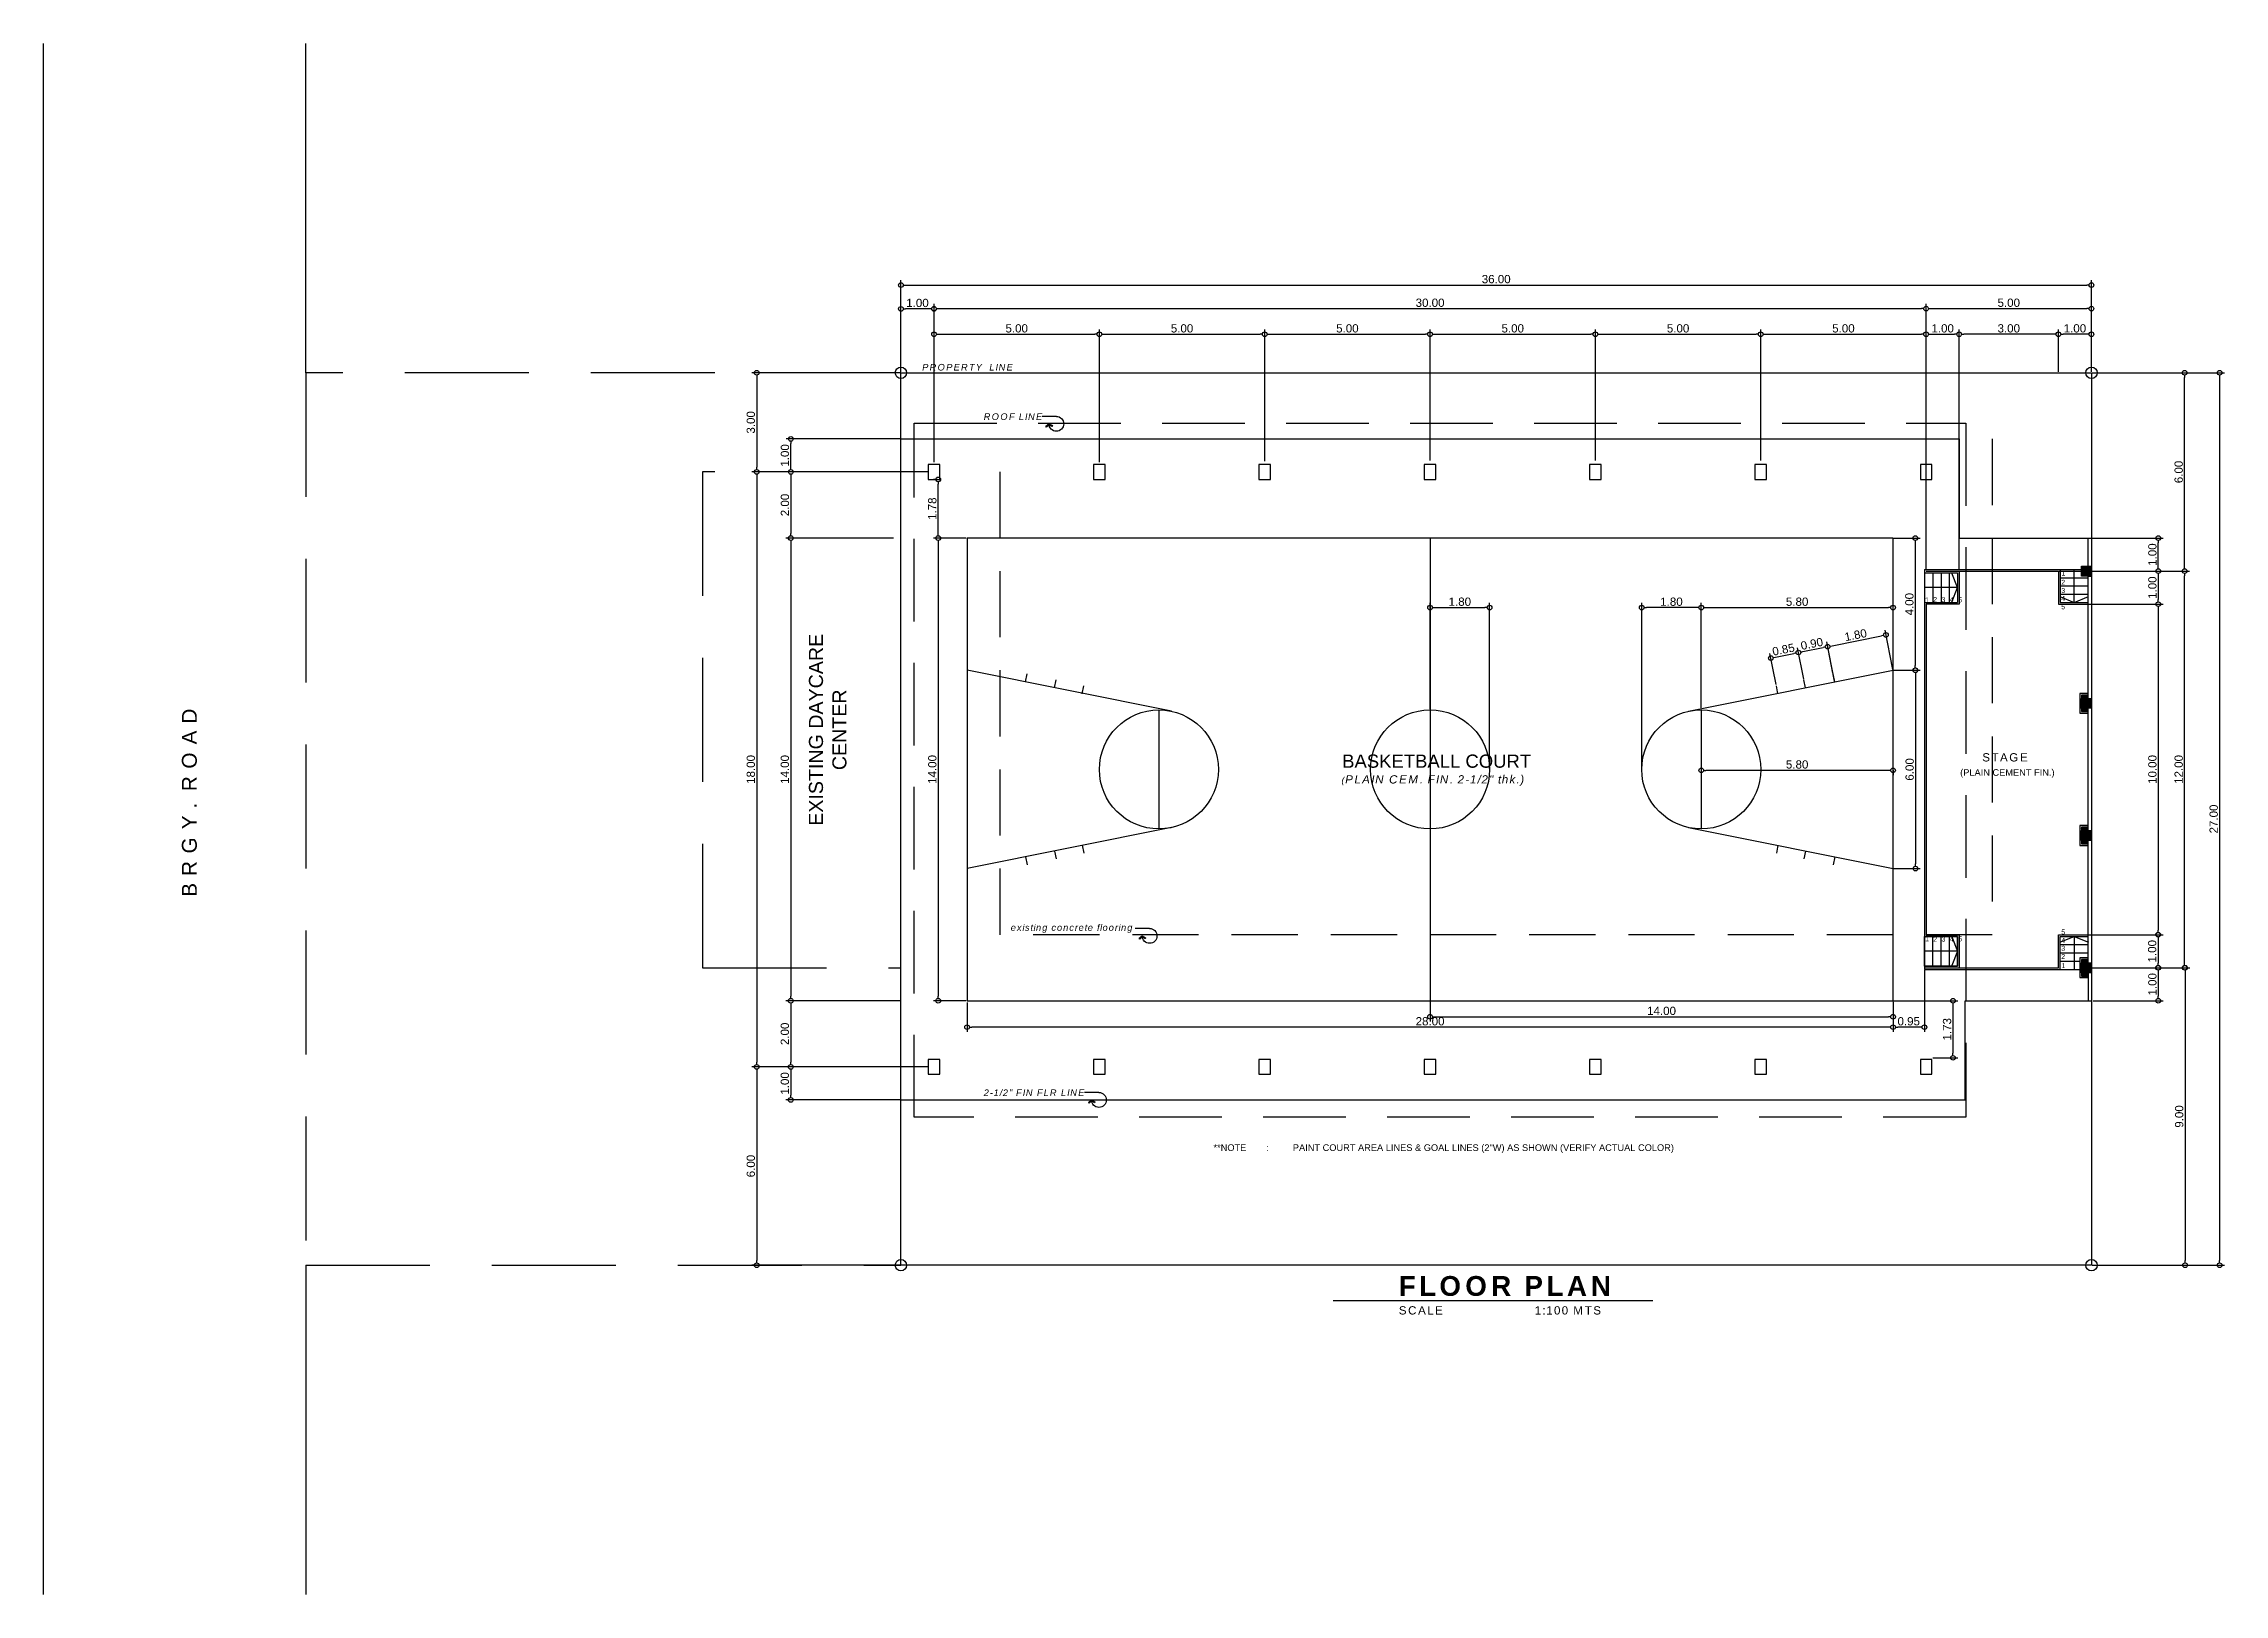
# Model space of a CAD drawing. Header units: inches. Extents: x -1369 to 1198, y -366 to 1398.
# Drawn here: x -57.1 to 8.9, y -22.4 to 24.5 of the extents above; entities that cross this region are included whole.
import ezdxf

# ---------------------------------------------------------------- set-up
doc = ezdxf.new("R2010")
doc.units = ezdxf.units.IN
doc.header["$MEASUREMENT"] = 0
doc.linetypes.add('HIDDEN', pattern=[0.375, 0.25, -0.125])
for name, color, linetype in [('cent', 3, 'Continuous'), ('COLM2', 7, 'Continuous'), ('dim', 8, 'Continuous'), ('rf', 1, 'HIDDEN'), ('txt', 7, 'Continuous'), ('wall', 7, 'Continuous')]:
    doc.layers.add(name, color=color, linetype=linetype)
doc.styles.get("Standard").update_dxf_attribs({"font": 'arial.ttf'})
doc.dimstyles.get("Standard").update_dxf_attribs({"dimtxt": 0.25, "dimasz": 0.14, "dimexe": 0.145, "dimexo": 0.025, "dimgap": 0.05, "dimtad": 1, "dimzin": 0, "dimdsep": 46, "dimtxsty": 'Standard', "dimblk": 'DOTBLANK', "dimcen": 0.09, "dimclrd": 256, "dimclre": 256, "dimaunit": 1, "dimadec": 5, "dimazin": 0, "dimtfac": 1, "dimtix": 1, "dimtofl": 0, "dimtmove": 0, "dimatfit": 3, "dimfxl": 0, "dimtolj": 1, "dimtzin": 0, "dimlwd": -1, "dimlwe": -1, "dimarcsym": 0})

msp = doc.modelspace()

# ---------------------------------------------------------------- texts
for s, width, insert, char_height, attachment_point in [('1', 0.159217, (3.9414, 8.5949), 0.15, 1), ('3', 0.159217, (3.934, 8.0714), 0.15, 1), ('2', 0.159217, (3.934, 8.3195), 0.15, 1), ('1', 0.159217, (-0.1829, 7.7848), 0.15, 1), ('2', 0.159217, (0.0605, 7.7959), 0.15, 1), ('3', 0.159217, (0.3125, 7.7933), 0.15, 1), ('4', 0.159217, (0.5611, 7.7918), 0.15, 1), ('5', 0.159217, (0.8201, 7.7875), 0.15, 1), ('4', 0.159217, (3.934, 7.8331), 0.15, 1), ('5', 0.159217, (3.936, 7.5782), 0.15, 1), ('1', 0.159217, (-0.1829, -2.6186), 0.15, 7), ('2', 0.159217, (0.0605, -2.6297), 0.15, 7), ('3', 0.159217, (0.3125, -2.6271), 0.15, 7), ('4', 0.159217, (0.5611, -2.6255), 0.15, 7), ('5', 0.159217, (0.8201, -2.6212), 0.15, 7), ('4', 0.159217, (3.934, -2.6669), 0.15, 7), ('5', 0.159217, (3.936, -2.412), 0.15, 7), ('3', 0.159217, (3.934, -2.9051), 0.15, 7), ('2', 0.159217, (3.934, -3.1532), 0.15, 7), ('1', 0.159217, (3.9414, -3.4287), 0.15, 7), ('{\\fArial|b1|i0|c0|p34;\\T1.2;FLOOR PLAN}', 13.342836, (-16.099, -12.7442), 0.6, 1)]:
    msp.add_mtext_dynamic_manual_height_columns(s, width=width, gutter_width=1, heights=[0], dxfattribs=dict(insert=insert, char_height=char_height, attachment_point=attachment_point))
at = {"attachment_point": 1, "rotation": 90}
for s, insert, char_height in [('\\pxqc;EXISTING DAYCARE\\PCENTER', (-33.9356, -2.5885), 0.425), ('\\pxqc;{\\T1.5;BRGY. ROAD}', (-52.8964, -4.6809), 0.45)]:
    msp.add_mtext_dynamic_manual_height_columns(s, width=12.740919, gutter_width=1, heights=[0], dxfattribs=dict(at, insert=insert, char_height=char_height))
at = {"char_height": 0.25, "attachment_point": 1}
for s, insert, width in [('{\\T1.2;SCALE}', (-16.0973, -13.6583), 2.789052), ('{\\T1.2;1:100 MTS}', (-11.9883, -13.6583), 4.208436)]:
    msp.add_mtext(s, dxfattribs=dict(at, insert=insert, width=width))
at = {"layer": 'Defpoints', "char_height": 0.2, "attachment_point": 1}
for s, insert, width in [('{\\fArial|b0|i1|c0|p34;\\T1.2;existing concrete flooring}', (-27.8325, -2.1008), 4.498814), ('**NOTE^I:^IPAINT COURT AREA LINES & GOAL LINES (2"W) AS SHOWN (VERIFY ACTUAL COLOR)', (-21.7021, -8.76), 14.765613)]:
    msp.add_mtext(s, dxfattribs=dict(at, insert=insert, width=width))
at = {"layer": 'txt', "attachment_point": 1}
for s, insert, char_height, width in [('{\\fArial|b0|i1|c0|p34;\\T1.2;PROPERTY  LINE}', (-30.5106, 14.8515), 0.2, 4.498814), ('{\\fArial|b0|i1|c0|p34;\\T1.2;ROOF LINE}', (-28.6507, 13.3568), 0.2, 4.498814), ('BASKETBALL COURT', (-17.8106, 3.0336), 0.4, 6.064647), ('{\\T1.2;STAGE}', (1.546, 3.074), 0.25, 2.789052), ('{\\fArial|b0|i1|c0|p34;\\T1.2;(\\H1.25x;PLAIN CEM. FIN. 2-1/2" thk.)}', (-17.8314, 2.4073), 0.2, 6.880515), ('(PLAIN CEMENT FIN.)', (0.8764, 2.5906), 0.2, 4.498814), ('{\\fArial|b0|i1|c0|p34;\\T1.2;2-1/2" FIN FLR LINE}', (-28.6507, -7.0984), 0.2, 4.498814)]:
    msp.add_mtext(s, dxfattribs=dict(at, insert=insert, char_height=char_height, width=width))

# ---------------------------------------------------------------- blocks, each defined once
blk = doc.blocks.new('_DotBlank')
at = {"color": 0, "linetype": 'ByBlock', "lineweight": -2}
blk.add_line((-0.5, 0), (-1, 0), dxfattribs=at)
blk.add_circle((0, 0), 0.5, dxfattribs=at)
blk = doc.blocks.new('*D78')
at = {"layer": 'Defpoints', "color": 0, "transparency": 16777216}
for p in [(4.847, 17.238), (-31.153, 14.583), (4.847, 14.583)]:
    blk.add_point(p, dxfattribs=at)
at = {"layer": 'dim', "transparency": 16777216}
for p, q in [((-31.153, 14.608), (-31.153, 17.383)), ((-31.013, 17.238), (4.707, 17.238)), ((4.847, 14.608), (4.847, 17.383))]:
    blk.add_line(p, q, dxfattribs=at)
at = {"layer": 'dim', "transparency": 16777216, "xscale": 0.14, "yscale": 0.14, "zscale": 0.14, "rotation": 180}
blk.add_blockref('_DotBlank', (-31.153, 17.238), dxfattribs=at)
at = {"layer": 'dim', "transparency": 16777216, "xscale": 0.14, "yscale": 0.14, "zscale": 0.14}
blk.add_blockref('_DotBlank', (4.847, 17.238), dxfattribs=at)
at = {"layer": 'dim', "color": 0, "transparency": 16777216, "insert": (-13.153, 17.416), "char_height": 0.25, "attachment_point": 5}
blk.add_mtext('\\A1;36.00', dxfattribs=at)
blk = doc.blocks.new('*D79')
at = {"layer": 'Defpoints', "color": 0, "transparency": 16777216}
for p in [(4.847, 14.583), (4.847, -12.417), (8.722, -12.417)]:
    blk.add_point(p, dxfattribs=at)
at = {"layer": 'dim', "transparency": 16777216}
for p, q in [((4.872, 14.583), (8.867, 14.583)), ((8.722, 14.443), (8.722, -12.277)), ((4.872, -12.417), (8.867, -12.417))]:
    blk.add_line(p, q, dxfattribs=at)
at = {"layer": 'dim', "transparency": 16777216, "xscale": 0.14, "yscale": 0.14, "zscale": 0.14}
for p, rotation in [((8.722, 14.583), 90), ((8.722, -12.417), 270)]:
    blk.add_blockref('_DotBlank', p, dxfattribs=dict(at, rotation=rotation))
at = {"layer": 'dim', "color": 0, "transparency": 16777216, "insert": (8.544, 1.083), "char_height": 0.25, "attachment_point": 5, "rotation": 90}
blk.add_mtext('\\A1;27.00', dxfattribs=at)
blk = doc.blocks.new('bc')
at = {"color": 8, "true_color": 0x808080}
blk.add_lwpolyline([(7, 14), (-7, 14), (-7, -14), (7, -14)], close=True, dxfattribs=at)
for points in [[(-1.759, 7.817), (-3, 14)], [(1.759, 7.817), (3, 14)], [(-2.646, 12.235), (-2.887, 12.187)], [(2.646, 12.235), (2.887, 12.187)], [(-2.469, 11.353), (-2.71, 11.304)], [(2.469, 11.353), (2.71, 11.304)], [(-2.291, 10.52), (-2.532, 10.472)], [(2.291, 10.52), (2.532, 10.472)], [(1.8, 8.2), (-1.8, 8.2)], [(7, 0), (-7, 0)], [(-1.759, -7.817), (-3, -14)], [(1.759, -7.817), (3, -14)], [(1.8, -8.2), (-1.8, -8.2)], [(-2.291, -10.52), (-2.532, -10.472)], [(2.291, -10.52), (2.532, -10.472)], [(-2.469, -11.353), (-2.71, -11.304)], [(2.469, -11.353), (2.71, -11.304)], [(-2.646, -12.235), (-2.887, -12.187)], [(2.646, -12.235), (2.887, -12.187)]]:
    blk.add_lwpolyline(points, dxfattribs=at)
for centre in [(0, 8.2), (0, 0), (0, -8.2)]:
    blk.add_circle(centre, 1.8, dxfattribs=at)
blk = doc.blocks.new('*D98')
at = {"layer": 'Defpoints', "color": 0, "transparency": 16777216}
for p in [(-31.374, 9.583), (-34.485, -4.417), (-31.178, -4.417)]:
    blk.add_point(p, dxfattribs=at)
at = {"layer": 'dim', "transparency": 16777216}
for p, q in [((-31.399, 9.583), (-34.63, 9.583)), ((-34.485, 9.443), (-34.485, -4.277)), ((-31.203, -4.417), (-34.63, -4.417))]:
    blk.add_line(p, q, dxfattribs=at)
at = {"layer": 'dim', "transparency": 16777216, "xscale": 0.14, "yscale": 0.14, "zscale": 0.14}
for p, rotation in [((-34.485, 9.583), 90), ((-34.485, -4.417), 270)]:
    blk.add_blockref('_DotBlank', p, dxfattribs=dict(at, rotation=rotation))
at = {"layer": 'dim', "color": 0, "transparency": 16777216, "insert": (-34.663, 2.583), "char_height": 0.25, "attachment_point": 5, "rotation": 90}
blk.add_mtext('\\A1;14.00', dxfattribs=at)
blk = doc.blocks.new('*D105')
at = {"layer": 'Defpoints', "color": 0, "transparency": 16777216}
for p in [(-30.328, 11.583), (-35.514, -6.417), (-30.828, -6.417)]:
    blk.add_point(p, dxfattribs=at)
at = {"layer": 'dim', "transparency": 16777216}
for p, q in [((-30.353, 11.583), (-35.659, 11.583)), ((-35.514, 11.443), (-35.514, -6.277)), ((-30.853, -6.417), (-35.659, -6.417))]:
    blk.add_line(p, q, dxfattribs=at)
at = {"layer": 'dim', "transparency": 16777216, "xscale": 0.14, "yscale": 0.14, "zscale": 0.14}
for p, rotation in [((-35.514, 11.583), 90), ((-35.514, -6.417), 270)]:
    blk.add_blockref('_DotBlank', p, dxfattribs=dict(at, rotation=rotation))
at = {"layer": 'dim', "color": 0, "transparency": 16777216, "insert": (-35.692, 2.583), "char_height": 0.25, "attachment_point": 5, "rotation": 90}
blk.add_mtext('\\A1;18.00', dxfattribs=at)
blk = doc.blocks.new('*D106')
at = {"layer": 'Defpoints', "color": 0, "transparency": 16777216}
for p in [(-31.153, 16.517), (-31.153, 14.583), (-30.153, 11.858)]:
    blk.add_point(p, dxfattribs=at)
at = {"layer": 'dim', "transparency": 16777216}
for p, q in [((-31.153, 14.608), (-31.153, 16.662)), ((-30.293, 16.517), (-31.013, 16.517)), ((-30.153, 11.883), (-30.153, 16.662))]:
    blk.add_line(p, q, dxfattribs=at)
at = {"layer": 'dim', "transparency": 16777216, "xscale": 0.14, "yscale": 0.14, "zscale": 0.14, "rotation": 180}
blk.add_blockref('_DotBlank', (-31.153, 16.517), dxfattribs=at)
at = {"layer": 'dim', "transparency": 16777216, "xscale": 0.14, "yscale": 0.14, "zscale": 0.14}
blk.add_blockref('_DotBlank', (-30.153, 16.517), dxfattribs=at)
at = {"layer": 'dim', "color": 0, "transparency": 16777216, "insert": (-30.653, 16.695), "char_height": 0.25, "attachment_point": 5}
blk.add_mtext('\\A1;1.00', dxfattribs=at)
blk = doc.blocks.new('*D107')
at = {"layer": 'Defpoints', "color": 0, "transparency": 16777216}
for p in [(-30.803, -6.417), (-35.514, -12.417), (-31.153, -12.417)]:
    blk.add_point(p, dxfattribs=at)
at = {"layer": 'dim', "transparency": 16777216}
for p, q in [((-30.828, -6.417), (-35.659, -6.417)), ((-35.514, -6.557), (-35.514, -12.277)), ((-31.178, -12.417), (-35.659, -12.417))]:
    blk.add_line(p, q, dxfattribs=at)
at = {"layer": 'dim', "transparency": 16777216, "xscale": 0.14, "yscale": 0.14, "zscale": 0.14}
for p, rotation in [((-35.514, -6.417), 90), ((-35.514, -12.417), 270)]:
    blk.add_blockref('_DotBlank', p, dxfattribs=dict(at, rotation=rotation))
at = {"layer": 'dim', "color": 0, "transparency": 16777216, "insert": (-35.692, -9.417), "char_height": 0.25, "attachment_point": 5, "rotation": 90}
blk.add_mtext('\\A1;6.00', dxfattribs=at)
blk = doc.blocks.new('*D108')
at = {"layer": 'Defpoints', "color": 0, "transparency": 16777216}
for p in [(-31.324, 14.583), (-35.514, 11.583), (-31.324, 11.583)]:
    blk.add_point(p, dxfattribs=at)
at = {"layer": 'dim', "transparency": 16777216}
for p, q in [((-31.349, 14.583), (-35.659, 14.583)), ((-35.514, 14.443), (-35.514, 11.723)), ((-31.349, 11.583), (-35.659, 11.583))]:
    blk.add_line(p, q, dxfattribs=at)
at = {"layer": 'dim', "transparency": 16777216, "xscale": 0.14, "yscale": 0.14, "zscale": 0.14}
for p, rotation in [((-35.514, 14.583), 90), ((-35.514, 11.583), 270)]:
    blk.add_blockref('_DotBlank', p, dxfattribs=dict(at, rotation=rotation))
at = {"layer": 'dim', "color": 0, "transparency": 16777216, "insert": (-35.692, 13.083), "char_height": 0.25, "attachment_point": 5, "rotation": 90}
blk.add_mtext('\\A1;3.00', dxfattribs=at)
blk = doc.blocks.new('*D109')
at = {"layer": 'Defpoints', "color": 0, "transparency": 16777216}
for p in [(-31.349, 11.583), (-34.484, 9.583), (-31.349, 9.583)]:
    blk.add_point(p, dxfattribs=at)
at = {"layer": 'dim', "transparency": 16777216}
for p, q in [((-31.374, 11.583), (-34.629, 11.583)), ((-34.484, 11.443), (-34.484, 9.723)), ((-31.374, 9.583), (-34.629, 9.583))]:
    blk.add_line(p, q, dxfattribs=at)
at = {"layer": 'dim', "transparency": 16777216, "xscale": 0.14, "yscale": 0.14, "zscale": 0.14}
for p, rotation in [((-34.484, 11.583), 90), ((-34.484, 9.583), 270)]:
    blk.add_blockref('_DotBlank', p, dxfattribs=dict(at, rotation=rotation))
at = {"layer": 'dim', "color": 0, "transparency": 16777216, "insert": (-34.661, 10.583), "char_height": 0.25, "attachment_point": 5, "rotation": 90}
blk.add_mtext('\\A1;2.00', dxfattribs=at)
blk = doc.blocks.new('*D110')
at = {"layer": 'Defpoints', "color": 0, "transparency": 16777216}
for p in [(-31.153, -4.417), (-34.485, -6.417), (-30.303, -6.417)]:
    blk.add_point(p, dxfattribs=at)
at = {"layer": 'dim', "transparency": 16777216}
for p, q in [((-31.178, -4.417), (-34.63, -4.417)), ((-34.485, -4.557), (-34.485, -6.277)), ((-30.328, -6.417), (-34.63, -6.417))]:
    blk.add_line(p, q, dxfattribs=at)
at = {"layer": 'dim', "transparency": 16777216, "xscale": 0.14, "yscale": 0.14, "zscale": 0.14}
for p, rotation in [((-34.485, -4.417), 90), ((-34.485, -6.417), 270)]:
    blk.add_blockref('_DotBlank', p, dxfattribs=dict(at, rotation=rotation))
at = {"layer": 'dim', "color": 0, "transparency": 16777216, "insert": (-34.663, -5.417), "char_height": 0.25, "attachment_point": 5, "rotation": 90}
blk.add_mtext('\\A1;2.00', dxfattribs=at)
blk = doc.blocks.new('*D111')
at = {"layer": 'Defpoints', "color": 0, "transparency": 16777216}
for p in [(-0.153, 16.524), (-30.153, 14.583), (-0.153, 14.583)]:
    blk.add_point(p, dxfattribs=at)
at = {"layer": 'dim', "transparency": 16777216}
for p, q in [((-30.153, 14.608), (-30.153, 16.669)), ((-30.013, 16.524), (-0.293, 16.524)), ((-0.153, 14.608), (-0.153, 16.669))]:
    blk.add_line(p, q, dxfattribs=at)
at = {"layer": 'dim', "transparency": 16777216, "xscale": 0.14, "yscale": 0.14, "zscale": 0.14, "rotation": 180}
blk.add_blockref('_DotBlank', (-30.153, 16.524), dxfattribs=at)
at = {"layer": 'dim', "transparency": 16777216, "xscale": 0.14, "yscale": 0.14, "zscale": 0.14}
blk.add_blockref('_DotBlank', (-0.153, 16.524), dxfattribs=at)
at = {"layer": 'dim', "color": 0, "transparency": 16777216, "insert": (-15.153, 16.701), "char_height": 0.25, "attachment_point": 5}
blk.add_mtext('\\A1;30.00', dxfattribs=at)
blk = doc.blocks.new('*D112')
at = {"layer": 'Defpoints', "color": 0, "transparency": 16777216}
for p in [(4.847, 16.524), (4.847, 14.583), (-0.153, 8.583)]:
    blk.add_point(p, dxfattribs=at)
at = {"layer": 'dim', "transparency": 16777216}
for p, q in [((-0.153, 8.608), (-0.153, 16.669)), ((-0.013, 16.524), (4.707, 16.524)), ((4.847, 14.608), (4.847, 16.669))]:
    blk.add_line(p, q, dxfattribs=at)
at = {"layer": 'dim', "transparency": 16777216, "xscale": 0.14, "yscale": 0.14, "zscale": 0.14, "rotation": 180}
blk.add_blockref('_DotBlank', (-0.153, 16.524), dxfattribs=at)
at = {"layer": 'dim', "transparency": 16777216, "xscale": 0.14, "yscale": 0.14, "zscale": 0.14}
blk.add_blockref('_DotBlank', (4.847, 16.524), dxfattribs=at)
at = {"layer": 'dim', "color": 0, "transparency": 16777216, "insert": (2.347, 16.701), "char_height": 0.25, "attachment_point": 5}
blk.add_mtext('\\A1;5.00', dxfattribs=at)
blk = doc.blocks.new('*D113')
at = {"layer": 'Defpoints', "color": 0, "transparency": 16777216}
for p in [(-25.153, 15.748), (-30.153, 14.583), (-25.153, 11.858)]:
    blk.add_point(p, dxfattribs=at)
at = {"layer": 'dim', "transparency": 16777216}
for p, q in [((-30.153, 14.608), (-30.153, 15.893)), ((-25.153, 11.883), (-25.153, 15.893)), ((-30.013, 15.748), (-25.293, 15.748))]:
    blk.add_line(p, q, dxfattribs=at)
at = {"layer": 'dim', "transparency": 16777216, "xscale": 0.14, "yscale": 0.14, "zscale": 0.14, "rotation": 180}
blk.add_blockref('_DotBlank', (-30.153, 15.748), dxfattribs=at)
at = {"layer": 'dim', "transparency": 16777216, "xscale": 0.14, "yscale": 0.14, "zscale": 0.14}
blk.add_blockref('_DotBlank', (-25.153, 15.748), dxfattribs=at)
at = {"layer": 'dim', "color": 0, "transparency": 16777216, "insert": (-27.653, 15.926), "char_height": 0.25, "attachment_point": 5}
blk.add_mtext('\\A1;5.00', dxfattribs=at)
blk = doc.blocks.new('*D114')
at = {"layer": 'Defpoints', "color": 0, "transparency": 16777216}
for p in [(-20.153, 15.748), (-25.153, 11.883), (-20.153, 11.883)]:
    blk.add_point(p, dxfattribs=at)
at = {"layer": 'dim', "transparency": 16777216}
for p, q in [((-25.153, 11.908), (-25.153, 15.893)), ((-20.153, 11.908), (-20.153, 15.893)), ((-25.013, 15.748), (-20.293, 15.748))]:
    blk.add_line(p, q, dxfattribs=at)
at = {"layer": 'dim', "transparency": 16777216, "xscale": 0.14, "yscale": 0.14, "zscale": 0.14, "rotation": 180}
blk.add_blockref('_DotBlank', (-25.153, 15.748), dxfattribs=at)
at = {"layer": 'dim', "transparency": 16777216, "xscale": 0.14, "yscale": 0.14, "zscale": 0.14}
blk.add_blockref('_DotBlank', (-20.153, 15.748), dxfattribs=at)
at = {"layer": 'dim', "color": 0, "transparency": 16777216, "insert": (-22.653, 15.926), "char_height": 0.25, "attachment_point": 5}
blk.add_mtext('\\A1;5.00', dxfattribs=at)
blk = doc.blocks.new('*D115')
at = {"layer": 'Defpoints', "color": 0, "transparency": 16777216}
for p in [(-15.153, 15.748), (-20.153, 11.908), (-15.153, 11.908)]:
    blk.add_point(p, dxfattribs=at)
at = {"layer": 'dim', "transparency": 16777216}
for p, q in [((-20.153, 11.933), (-20.153, 15.893)), ((-15.153, 11.933), (-15.153, 15.893)), ((-20.013, 15.748), (-15.293, 15.748))]:
    blk.add_line(p, q, dxfattribs=at)
at = {"layer": 'dim', "transparency": 16777216, "xscale": 0.14, "yscale": 0.14, "zscale": 0.14, "rotation": 180}
blk.add_blockref('_DotBlank', (-20.153, 15.748), dxfattribs=at)
at = {"layer": 'dim', "transparency": 16777216, "xscale": 0.14, "yscale": 0.14, "zscale": 0.14}
blk.add_blockref('_DotBlank', (-15.153, 15.748), dxfattribs=at)
at = {"layer": 'dim', "color": 0, "transparency": 16777216, "insert": (-17.653, 15.926), "char_height": 0.25, "attachment_point": 5}
blk.add_mtext('\\A1;5.00', dxfattribs=at)
blk = doc.blocks.new('*D116')
at = {"layer": 'Defpoints', "color": 0, "transparency": 16777216}
for p in [(-10.153, 15.748), (-15.153, 11.908), (-10.153, 11.908)]:
    blk.add_point(p, dxfattribs=at)
at = {"layer": 'dim', "transparency": 16777216}
for p, q in [((-15.153, 11.933), (-15.153, 15.893)), ((-10.153, 11.933), (-10.153, 15.893)), ((-15.013, 15.748), (-10.293, 15.748))]:
    blk.add_line(p, q, dxfattribs=at)
at = {"layer": 'dim', "transparency": 16777216, "xscale": 0.14, "yscale": 0.14, "zscale": 0.14, "rotation": 180}
blk.add_blockref('_DotBlank', (-15.153, 15.748), dxfattribs=at)
at = {"layer": 'dim', "transparency": 16777216, "xscale": 0.14, "yscale": 0.14, "zscale": 0.14}
blk.add_blockref('_DotBlank', (-10.153, 15.748), dxfattribs=at)
at = {"layer": 'dim', "color": 0, "transparency": 16777216, "insert": (-12.653, 15.926), "char_height": 0.25, "attachment_point": 5}
blk.add_mtext('\\A1;5.00', dxfattribs=at)
blk = doc.blocks.new('*D117')
at = {"layer": 'Defpoints', "color": 0, "transparency": 16777216}
for p in [(-5.153, 15.748), (-10.153, 11.908), (-5.153, 11.908)]:
    blk.add_point(p, dxfattribs=at)
at = {"layer": 'dim', "transparency": 16777216}
for p, q in [((-10.153, 11.933), (-10.153, 15.893)), ((-5.153, 11.933), (-5.153, 15.893)), ((-10.013, 15.748), (-5.293, 15.748))]:
    blk.add_line(p, q, dxfattribs=at)
at = {"layer": 'dim', "transparency": 16777216, "xscale": 0.14, "yscale": 0.14, "zscale": 0.14, "rotation": 180}
blk.add_blockref('_DotBlank', (-10.153, 15.748), dxfattribs=at)
at = {"layer": 'dim', "transparency": 16777216, "xscale": 0.14, "yscale": 0.14, "zscale": 0.14}
blk.add_blockref('_DotBlank', (-5.153, 15.748), dxfattribs=at)
at = {"layer": 'dim', "color": 0, "transparency": 16777216, "insert": (-7.653, 15.926), "char_height": 0.25, "attachment_point": 5}
blk.add_mtext('\\A1;5.00', dxfattribs=at)
blk = doc.blocks.new('*D118')
at = {"layer": 'Defpoints', "color": 0, "transparency": 16777216}
for p in [(-0.153, 15.748), (-5.153, 11.908), (-0.153, 11.908)]:
    blk.add_point(p, dxfattribs=at)
at = {"layer": 'dim', "transparency": 16777216}
for p, q in [((-5.153, 11.933), (-5.153, 15.893)), ((-0.153, 11.933), (-0.153, 15.893)), ((-5.013, 15.748), (-0.293, 15.748))]:
    blk.add_line(p, q, dxfattribs=at)
at = {"layer": 'dim', "transparency": 16777216, "xscale": 0.14, "yscale": 0.14, "zscale": 0.14, "rotation": 180}
blk.add_blockref('_DotBlank', (-5.153, 15.748), dxfattribs=at)
at = {"layer": 'dim', "transparency": 16777216, "xscale": 0.14, "yscale": 0.14, "zscale": 0.14}
blk.add_blockref('_DotBlank', (-0.153, 15.748), dxfattribs=at)
at = {"layer": 'dim', "color": 0, "transparency": 16777216, "insert": (-2.653, 15.926), "char_height": 0.25, "attachment_point": 5}
blk.add_mtext('\\A1;5.00', dxfattribs=at)
blk = doc.blocks.new('circular leader')
at = {"color": 8}
for points in [[(220.29, 247.37), (221.89, 247.37)], [(221.12, 246.54), (220.73, 246.34), (220.79, 246.23), (221.11, 246.43), (221.38, 246.17), (221.46, 246.27), (221.12, 246.54)]]:
    blk.add_lwpolyline(points, dxfattribs=at)
blk.add_arc((220.29, 246.54), 0.829, 90, 0, dxfattribs=at)
blk = doc.blocks.new('*D119')
at = {"layer": 'Defpoints', "color": 0, "transparency": 16777216}
for p in [(4.847, -3.417), (4.847, -12.417), (7.679, -12.417)]:
    blk.add_point(p, dxfattribs=at)
at = {"layer": 'dim', "transparency": 16777216}
for p, q in [((4.872, -3.417), (7.824, -3.417)), ((7.679, -3.557), (7.679, -12.277)), ((4.872, -12.417), (7.824, -12.417))]:
    blk.add_line(p, q, dxfattribs=at)
at = {"layer": 'dim', "transparency": 16777216, "xscale": 0.14, "yscale": 0.14, "zscale": 0.14}
for p, rotation in [((7.679, -3.417), 90), ((7.679, -12.417), 270)]:
    blk.add_blockref('_DotBlank', p, dxfattribs=dict(at, rotation=rotation))
at = {"layer": 'dim', "color": 0, "transparency": 16777216, "insert": (7.501, -7.917), "char_height": 0.25, "attachment_point": 5, "rotation": 90}
blk.add_mtext('\\A1;9.00', dxfattribs=at)
blk = doc.blocks.new('*D120')
at = {"layer": 'Defpoints', "color": 0, "transparency": 16777216}
for p in [(3.847, 8.583), (7.663, 8.583), (4.847, -3.417)]:
    blk.add_point(p, dxfattribs=at)
at = {"layer": 'dim', "transparency": 16777216}
for p, q in [((3.872, 8.583), (7.808, 8.583)), ((7.663, -3.277), (7.663, 8.443)), ((4.872, -3.417), (7.808, -3.417))]:
    blk.add_line(p, q, dxfattribs=at)
at = {"layer": 'dim', "transparency": 16777216, "xscale": 0.14, "yscale": 0.14, "zscale": 0.14}
for p, rotation in [((7.663, 8.583), 90), ((7.663, -3.417), 270)]:
    blk.add_blockref('_DotBlank', p, dxfattribs=dict(at, rotation=rotation))
at = {"layer": 'dim', "color": 0, "transparency": 16777216, "insert": (7.485, 2.583), "char_height": 0.25, "attachment_point": 5, "rotation": 90}
blk.add_mtext('\\A1;12.00', dxfattribs=at)
blk = doc.blocks.new('*D121')
at = {"layer": 'Defpoints', "color": 0, "transparency": 16777216}
for p in [(4.847, 14.583), (7.663, 14.583), (4.847, 8.583)]:
    blk.add_point(p, dxfattribs=at)
at = {"layer": 'dim', "transparency": 16777216}
for p, q in [((4.872, 14.583), (7.808, 14.583)), ((7.663, 8.723), (7.663, 14.443)), ((4.872, 8.583), (7.808, 8.583))]:
    blk.add_line(p, q, dxfattribs=at)
at = {"layer": 'dim', "transparency": 16777216, "xscale": 0.14, "yscale": 0.14, "zscale": 0.14}
for p, rotation in [((7.663, 14.583), 90), ((7.663, 8.583), 270)]:
    blk.add_blockref('_DotBlank', p, dxfattribs=dict(at, rotation=rotation))
at = {"layer": 'dim', "color": 0, "transparency": 16777216, "insert": (7.485, 11.583), "char_height": 0.25, "attachment_point": 5, "rotation": 90}
blk.add_mtext('\\A1;6.00', dxfattribs=at)
blk = doc.blocks.new('*D122')
at = {"layer": 'Defpoints', "color": 0, "transparency": 16777216}
for p in [(3.847, 15.748), (3.847, 14.583), (4.847, 14.583)]:
    blk.add_point(p, dxfattribs=at)
at = {"layer": 'dim', "transparency": 16777216}
for p, q in [((3.847, 14.608), (3.847, 15.893)), ((4.847, 14.608), (4.847, 15.893)), ((4.707, 15.748), (3.987, 15.748))]:
    blk.add_line(p, q, dxfattribs=at)
at = {"layer": 'dim', "transparency": 16777216, "xscale": 0.14, "yscale": 0.14, "zscale": 0.14, "rotation": 180}
blk.add_blockref('_DotBlank', (3.847, 15.748), dxfattribs=at)
at = {"layer": 'dim', "transparency": 16777216, "xscale": 0.14, "yscale": 0.14, "zscale": 0.14}
blk.add_blockref('_DotBlank', (4.847, 15.748), dxfattribs=at)
at = {"layer": 'dim', "color": 0, "transparency": 16777216, "insert": (4.347, 15.926), "char_height": 0.25, "attachment_point": 5}
blk.add_mtext('\\A1;1.00', dxfattribs=at)
blk = doc.blocks.new('*D123')
at = {"layer": 'Defpoints', "color": 0, "transparency": 16777216}
for p in [(0.847, 15.748), (-0.153, 14.608), (0.847, 8.583)]:
    blk.add_point(p, dxfattribs=at)
at = {"layer": 'dim', "transparency": 16777216}
for p, q in [((-0.153, 14.633), (-0.153, 15.893)), ((0.847, 8.608), (0.847, 15.893)), ((-0.013, 15.748), (0.707, 15.748))]:
    blk.add_line(p, q, dxfattribs=at)
at = {"layer": 'dim', "transparency": 16777216, "xscale": 0.14, "yscale": 0.14, "zscale": 0.14, "rotation": 180}
blk.add_blockref('_DotBlank', (-0.153, 15.748), dxfattribs=at)
at = {"layer": 'dim', "transparency": 16777216, "xscale": 0.14, "yscale": 0.14, "zscale": 0.14}
blk.add_blockref('_DotBlank', (0.847, 15.748), dxfattribs=at)
at = {"layer": 'dim', "color": 0, "transparency": 16777216, "insert": (0.347, 15.926), "char_height": 0.25, "attachment_point": 5}
blk.add_mtext('\\A1;1.00', dxfattribs=at)
blk = doc.blocks.new('*D124')
at = {"layer": 'Defpoints', "color": 0, "transparency": 16777216}
for p in [(0.847, 15.748), (0.847, 15.748), (3.847, 15.748)]:
    blk.add_point(p, dxfattribs=at)
at = {"layer": 'dim', "transparency": 16777216}
for p, q in [((0.847, 15.773), (0.847, 15.893)), ((3.847, 15.773), (3.847, 15.893)), ((3.707, 15.748), (0.987, 15.748))]:
    blk.add_line(p, q, dxfattribs=at)
at = {"layer": 'dim', "transparency": 16777216, "xscale": 0.14, "yscale": 0.14, "zscale": 0.14, "rotation": 180}
blk.add_blockref('_DotBlank', (0.847, 15.748), dxfattribs=at)
at = {"layer": 'dim', "transparency": 16777216, "xscale": 0.14, "yscale": 0.14, "zscale": 0.14}
blk.add_blockref('_DotBlank', (3.847, 15.748), dxfattribs=at)
at = {"layer": 'dim', "color": 0, "transparency": 16777216, "insert": (2.347, 15.926), "char_height": 0.25, "attachment_point": 5}
blk.add_mtext('\\A1;3.00', dxfattribs=at)
blk = doc.blocks.new('*D216')
at = {"layer": 'Defpoints', "color": 0, "transparency": 16777216}
for p in [(4.847, -2.417), (4.847, -3.417), (6.861, -3.417)]:
    blk.add_point(p, dxfattribs=at)
at = {"layer": 'dim', "transparency": 16777216}
for p, q in [((4.872, -2.417), (7.006, -2.417)), ((6.861, -2.557), (6.861, -3.277)), ((4.872, -3.417), (7.006, -3.417))]:
    blk.add_line(p, q, dxfattribs=at)
at = {"layer": 'dim', "transparency": 16777216, "xscale": 0.14, "yscale": 0.14, "zscale": 0.14}
for p, rotation in [((6.861, -2.417), 90), ((6.861, -3.417), 270)]:
    blk.add_blockref('_DotBlank', p, dxfattribs=dict(at, rotation=rotation))
at = {"layer": 'dim', "color": 0, "transparency": 16777216, "insert": (6.684, -2.917), "char_height": 0.25, "attachment_point": 5, "rotation": 90}
blk.add_mtext('\\A1;1.00', dxfattribs=at)
blk = doc.blocks.new('*D218')
at = {"layer": 'Defpoints', "color": 0, "transparency": 16777216}
for p in [(4.797, 8.583), (4.847, 7.583), (6.868, 7.583)]:
    blk.add_point(p, dxfattribs=at)
at = {"layer": 'dim', "transparency": 16777216}
for p, q in [((4.822, 8.583), (7.013, 8.583)), ((6.868, 8.443), (6.868, 7.723)), ((4.872, 7.583), (7.013, 7.583))]:
    blk.add_line(p, q, dxfattribs=at)
at = {"layer": 'dim', "transparency": 16777216, "xscale": 0.14, "yscale": 0.14, "zscale": 0.14}
for p, rotation in [((6.868, 8.583), 90), ((6.868, 7.583), 270)]:
    blk.add_blockref('_DotBlank', p, dxfattribs=dict(at, rotation=rotation))
at = {"layer": 'dim', "color": 0, "transparency": 16777216, "insert": (6.691, 8.083), "char_height": 0.25, "attachment_point": 5, "rotation": 90}
blk.add_mtext('\\A1;1.00', dxfattribs=at)
blk = doc.blocks.new('*D295')
at = {"layer": 'Defpoints', "color": 0, "transparency": 16777216}
for p in [(4.872, -3.417), (4.872, -4.417), (6.868, -4.417)]:
    blk.add_point(p, dxfattribs=at)
at = {"layer": 'dim', "transparency": 16777216}
for p, q in [((4.897, -3.417), (7.013, -3.417)), ((6.868, -3.557), (6.868, -4.277)), ((4.897, -4.417), (7.013, -4.417))]:
    blk.add_line(p, q, dxfattribs=at)
at = {"layer": 'dim', "transparency": 16777216, "xscale": 0.14, "yscale": 0.14, "zscale": 0.14}
for p, rotation in [((6.868, -3.417), 90), ((6.868, -4.417), 270)]:
    blk.add_blockref('_DotBlank', p, dxfattribs=dict(at, rotation=rotation))
at = {"layer": 'dim', "color": 0, "transparency": 16777216, "insert": (6.691, -3.917), "char_height": 0.25, "attachment_point": 5, "rotation": 90}
blk.add_mtext('\\A1;1.00', dxfattribs=at)
blk = doc.blocks.new('*D296')
at = {"layer": 'Defpoints', "color": 0, "transparency": 16777216}
for p in [(4.822, 9.583), (6.868, 9.583), (4.822, 8.583)]:
    blk.add_point(p, dxfattribs=at)
at = {"layer": 'dim', "transparency": 16777216}
for p, q in [((4.847, 9.583), (7.013, 9.583)), ((6.868, 8.723), (6.868, 9.443)), ((4.847, 8.583), (7.013, 8.583))]:
    blk.add_line(p, q, dxfattribs=at)
at = {"layer": 'dim', "transparency": 16777216, "xscale": 0.14, "yscale": 0.14, "zscale": 0.14}
for p, rotation in [((6.868, 9.583), 90), ((6.868, 8.583), 270)]:
    blk.add_blockref('_DotBlank', p, dxfattribs=dict(at, rotation=rotation))
at = {"layer": 'dim', "color": 0, "transparency": 16777216, "insert": (6.691, 9.083), "char_height": 0.25, "attachment_point": 5, "rotation": 90}
blk.add_mtext('\\A1;1.00', dxfattribs=at)
blk = doc.blocks.new('*D325')
at = {"layer": 'Defpoints', "color": 0, "transparency": 16777216}
for p in [(-0.203, -3.467), (-1.153, -4.417), (-1.153, -5.215)]:
    blk.add_point(p, dxfattribs=at)
at = {"layer": 'dim', "transparency": 16777216}
for p, q in [((-0.203, -3.492), (-0.203, -5.36)), ((-1.153, -4.442), (-1.153, -5.36)), ((-0.343, -5.215), (-1.013, -5.215))]:
    blk.add_line(p, q, dxfattribs=at)
at = {"layer": 'dim', "transparency": 16777216, "xscale": 0.14, "yscale": 0.14, "zscale": 0.14, "rotation": 180}
blk.add_blockref('_DotBlank', (-1.153, -5.215), dxfattribs=at)
at = {"layer": 'dim', "transparency": 16777216, "xscale": 0.14, "yscale": 0.14, "zscale": 0.14}
blk.add_blockref('_DotBlank', (-0.203, -5.215), dxfattribs=at)
at = {"layer": 'dim', "color": 0, "transparency": 16777216, "insert": (-0.678, -5.038), "char_height": 0.25, "attachment_point": 5}
blk.add_mtext('\\A1;0.95', dxfattribs=at)
blk = doc.blocks.new('*D326')
at = {"layer": 'Defpoints', "color": 0, "transparency": 16777216}
for p in [(-1.153, -4.417), (0.022, -6.142), (0.66, -6.142)]:
    blk.add_point(p, dxfattribs=at)
at = {"layer": 'dim', "transparency": 16777216}
for p, q in [((-1.128, -4.417), (0.805, -4.417)), ((0.66, -4.557), (0.66, -6.002)), ((0.047, -6.142), (0.805, -6.142))]:
    blk.add_line(p, q, dxfattribs=at)
at = {"layer": 'dim', "transparency": 16777216, "xscale": 0.14, "yscale": 0.14, "zscale": 0.14}
for p, rotation in [((0.66, -4.417), 90), ((0.66, -6.142), 270)]:
    blk.add_blockref('_DotBlank', p, dxfattribs=dict(at, rotation=rotation))
at = {"layer": 'dim', "color": 0, "transparency": 16777216, "insert": (0.482, -5.279), "char_height": 0.25, "attachment_point": 5, "rotation": 90}
blk.add_mtext('\\A1;1.73', dxfattribs=at)
blk = doc.blocks.new('*D327')
at = {"layer": 'Defpoints', "color": 0, "transparency": 16777216}
for p in [(-29.153, -4.442), (-1.153, -4.442), (-29.153, -5.215)]:
    blk.add_point(p, dxfattribs=at)
at = {"layer": 'dim', "transparency": 16777216}
for p, q in [((-29.153, -4.467), (-29.153, -5.36)), ((-1.153, -4.467), (-1.153, -5.36)), ((-1.293, -5.215), (-29.013, -5.215))]:
    blk.add_line(p, q, dxfattribs=at)
at = {"layer": 'dim', "transparency": 16777216, "xscale": 0.14, "yscale": 0.14, "zscale": 0.14, "rotation": 180}
blk.add_blockref('_DotBlank', (-29.153, -5.215), dxfattribs=at)
at = {"layer": 'dim', "transparency": 16777216, "xscale": 0.14, "yscale": 0.14, "zscale": 0.14}
blk.add_blockref('_DotBlank', (-1.153, -5.215), dxfattribs=at)
at = {"layer": 'dim', "color": 0, "transparency": 16777216, "insert": (-15.153, -5.038), "char_height": 0.25, "attachment_point": 5}
blk.add_mtext('\\A1;28.00', dxfattribs=at)
blk = doc.blocks.new('*D328')
at = {"layer": 'Defpoints', "color": 0, "transparency": 16777216}
for p in [(-15.153, -4.417), (-1.153, -4.417), (-1.153, -4.901)]:
    blk.add_point(p, dxfattribs=at)
at = {"layer": 'dim', "transparency": 16777216}
for p, q in [((-15.153, -4.442), (-15.153, -5.046)), ((-1.153, -4.442), (-1.153, -5.046)), ((-15.013, -4.901), (-1.293, -4.901))]:
    blk.add_line(p, q, dxfattribs=at)
at = {"layer": 'dim', "transparency": 16777216, "xscale": 0.14, "yscale": 0.14, "zscale": 0.14, "rotation": 180}
blk.add_blockref('_DotBlank', (-15.153, -4.901), dxfattribs=at)
at = {"layer": 'dim', "transparency": 16777216, "xscale": 0.14, "yscale": 0.14, "zscale": 0.14}
blk.add_blockref('_DotBlank', (-1.153, -4.901), dxfattribs=at)
at = {"layer": 'dim', "color": 0, "transparency": 16777216, "insert": (-8.153, -4.723), "char_height": 0.25, "attachment_point": 5}
blk.add_mtext('\\A1;14.00', dxfattribs=at)
blk = doc.blocks.new('*D329')
at = {"layer": 'Defpoints', "color": 0, "transparency": 16777216}
for p in [(-1.153, 7.478), (-1.153, 5.583), (-6.953, 4.419)]:
    blk.add_point(p, dxfattribs=at)
at = {"layer": 'dim', "transparency": 16777216}
for p, q in [((-6.953, 4.444), (-6.953, 7.623)), ((-6.813, 7.478), (-1.293, 7.478)), ((-1.153, 5.608), (-1.153, 7.623))]:
    blk.add_line(p, q, dxfattribs=at)
at = {"layer": 'dim', "transparency": 16777216, "xscale": 0.14, "yscale": 0.14, "zscale": 0.14, "rotation": 180}
blk.add_blockref('_DotBlank', (-6.953, 7.478), dxfattribs=at)
at = {"layer": 'dim', "transparency": 16777216, "xscale": 0.14, "yscale": 0.14, "zscale": 0.14}
blk.add_blockref('_DotBlank', (-1.153, 7.478), dxfattribs=at)
at = {"layer": 'dim', "color": 0, "transparency": 16777216, "insert": (-4.053, 7.656), "char_height": 0.25, "attachment_point": 5}
blk.add_mtext('\\A1;5.80', dxfattribs=at)
blk = doc.blocks.new('*D330')
at = {"layer": 'Defpoints', "color": 0, "transparency": 16777216}
for p in [(-8.753, 7.478), (-6.953, 4.419), (-8.753, 2.583)]:
    blk.add_point(p, dxfattribs=at)
at = {"layer": 'dim', "transparency": 16777216}
for p, q in [((-8.753, 2.608), (-8.753, 7.623)), ((-7.093, 7.478), (-8.613, 7.478)), ((-6.953, 4.444), (-6.953, 7.623))]:
    blk.add_line(p, q, dxfattribs=at)
at = {"layer": 'dim', "transparency": 16777216, "xscale": 0.14, "yscale": 0.14, "zscale": 0.14, "rotation": 180}
blk.add_blockref('_DotBlank', (-8.753, 7.478), dxfattribs=at)
at = {"layer": 'dim', "transparency": 16777216, "xscale": 0.14, "yscale": 0.14, "zscale": 0.14}
blk.add_blockref('_DotBlank', (-6.953, 7.478), dxfattribs=at)
at = {"layer": 'dim', "color": 0, "transparency": 16777216, "insert": (-7.853, 7.656), "char_height": 0.25, "attachment_point": 5}
blk.add_mtext('\\A1;1.80', dxfattribs=at)
blk = doc.blocks.new('*D331')
at = {"layer": 'Defpoints', "color": 0, "transparency": 16777216}
for p in [(-3.132, 6.297), (-3.848, 5.293), (-2.966, 5.47)]:
    blk.add_point(p, dxfattribs=at)
at = {"layer": 'dim', "transparency": 16777216}
for p, q in [((-3.853, 5.317), (-4.043, 6.262)), ((-3.877, 6.148), (-3.269, 6.27)), ((-2.971, 5.494), (-3.16, 6.439))]:
    blk.add_line(p, q, dxfattribs=at)
at = {"layer": 'dim', "transparency": 16777216, "xscale": 0.14, "yscale": 0.14, "zscale": 0.14}
for p, rotation in [((-4.014, 6.12), 191.3511125815967), ((-3.132, 6.297), 11.35111258159669)]:
    blk.add_blockref('_DotBlank', p, dxfattribs=dict(at, rotation=rotation))
at = {"layer": 'dim', "color": 0, "transparency": 16777216, "insert": (-3.608, 6.383), "char_height": 0.25, "attachment_point": 5, "rotation": 11.35111}
blk.add_mtext('\\A1;0.90', dxfattribs=at)
blk = doc.blocks.new('*D332')
at = {"layer": 'Defpoints', "color": 0, "transparency": 16777216}
for p in [(-1.367, 6.651), (-1.153, 5.583), (-2.917, 5.229)]:
    blk.add_point(p, dxfattribs=at)
at = {"layer": 'dim', "transparency": 16777216}
for p, q in [((-2.995, 6.325), (-1.504, 6.624)), ((-1.158, 5.608), (-1.396, 6.794)), ((-2.922, 5.253), (-3.16, 6.439))]:
    blk.add_line(p, q, dxfattribs=at)
at = {"layer": 'dim', "transparency": 16777216, "xscale": 0.14, "yscale": 0.14, "zscale": 0.14}
for p, rotation in [((-1.367, 6.651), 11.35111258159722), ((-3.132, 6.297), 191.3511125815972)]:
    blk.add_blockref('_DotBlank', p, dxfattribs=dict(at, rotation=rotation))
at = {"layer": 'dim', "color": 0, "transparency": 16777216, "insert": (-2.284, 6.649), "char_height": 0.25, "attachment_point": 5, "rotation": 11.35111}
blk.add_mtext('\\A1;1.80', dxfattribs=at)
blk = doc.blocks.new('*D333')
at = {"layer": 'Defpoints', "color": 0, "transparency": 16777216}
for p in [(-4.014, 6.12), (-3.848, 5.293), (-4.682, 5.125)]:
    blk.add_point(p, dxfattribs=at)
at = {"layer": 'dim', "transparency": 16777216}
for p, q in [((-4.687, 5.15), (-4.877, 6.095)), ((-4.711, 5.98), (-4.151, 6.093)), ((-3.853, 5.317), (-4.043, 6.262))]:
    blk.add_line(p, q, dxfattribs=at)
at = {"layer": 'dim', "transparency": 16777216, "xscale": 0.14, "yscale": 0.14, "zscale": 0.14}
for p, rotation in [((-4.849, 5.953), 191.3511125815965), ((-4.014, 6.12), 11.35111258159646)]:
    blk.add_blockref('_DotBlank', p, dxfattribs=dict(at, rotation=rotation))
at = {"layer": 'dim', "color": 0, "transparency": 16777216, "insert": (-4.466, 6.21), "char_height": 0.25, "attachment_point": 5, "rotation": 11.35111}
blk.add_mtext('\\A1;0.85', dxfattribs=at)
blk = doc.blocks.new('*D334')
at = {"layer": 'Defpoints', "color": 0, "transparency": 16777216}
for p in [(-1.153, 5.583), (-1.153, -0.417), (-0.473, -0.417)]:
    blk.add_point(p, dxfattribs=at)
at = {"layer": 'dim', "transparency": 16777216}
for p, q in [((-1.128, 5.583), (-0.328, 5.583)), ((-0.473, 5.443), (-0.473, -0.277)), ((-1.128, -0.417), (-0.328, -0.417))]:
    blk.add_line(p, q, dxfattribs=at)
at = {"layer": 'dim', "transparency": 16777216, "xscale": 0.14, "yscale": 0.14, "zscale": 0.14}
for p, rotation in [((-0.473, 5.583), 90), ((-0.473, -0.417), 270)]:
    blk.add_blockref('_DotBlank', p, dxfattribs=dict(at, rotation=rotation))
at = {"layer": 'dim', "color": 0, "transparency": 16777216, "insert": (-0.65, 2.583), "char_height": 0.25, "attachment_point": 5, "rotation": 90}
blk.add_mtext('\\A1;6.00', dxfattribs=at)
blk = doc.blocks.new('*D335')
at = {"layer": 'Defpoints', "color": 0, "transparency": 16777216}
for p in [(-6.953, 2.583), (-6.953, 2.555), (-1.153, 2.583)]:
    blk.add_point(p, dxfattribs=at)
at = {"layer": 'dim', "transparency": 16777216}
for p, q in [((-6.953, 2.558), (-6.953, 2.41)), ((-1.293, 2.555), (-6.813, 2.555)), ((-1.153, 2.558), (-1.153, 2.41))]:
    blk.add_line(p, q, dxfattribs=at)
at = {"layer": 'dim', "transparency": 16777216, "xscale": 0.14, "yscale": 0.14, "zscale": 0.14, "rotation": 180}
blk.add_blockref('_DotBlank', (-6.953, 2.555), dxfattribs=at)
at = {"layer": 'dim', "transparency": 16777216, "xscale": 0.14, "yscale": 0.14, "zscale": 0.14}
blk.add_blockref('_DotBlank', (-1.153, 2.555), dxfattribs=at)
at = {"layer": 'dim', "color": 0, "transparency": 16777216, "insert": (-4.053, 2.732), "char_height": 0.25, "attachment_point": 5}
blk.add_mtext('\\A1;5.80', dxfattribs=at)
blk = doc.blocks.new('*D336')
at = {"layer": 'Defpoints', "color": 0, "transparency": 16777216}
for p in [(-29.153, 9.583), (-30.026, -4.417), (-29.153, -4.417)]:
    blk.add_point(p, dxfattribs=at)
at = {"layer": 'dim', "transparency": 16777216}
for p, q in [((-29.178, 9.583), (-30.171, 9.583)), ((-30.026, 9.443), (-30.026, -4.277)), ((-29.178, -4.417), (-30.171, -4.417))]:
    blk.add_line(p, q, dxfattribs=at)
at = {"layer": 'dim', "transparency": 16777216, "xscale": 0.14, "yscale": 0.14, "zscale": 0.14}
for p, rotation in [((-30.026, 9.583), 90), ((-30.026, -4.417), 270)]:
    blk.add_blockref('_DotBlank', p, dxfattribs=dict(at, rotation=rotation))
at = {"layer": 'dim', "color": 0, "transparency": 16777216, "insert": (-30.204, 2.583), "char_height": 0.25, "attachment_point": 5, "rotation": 90}
blk.add_mtext('\\A1;14.00', dxfattribs=at)
blk = doc.blocks.new('*D337')
at = {"layer": 'Defpoints', "color": 0, "transparency": 16777216}
for p in [(-1.153, 9.583), (-1.153, 5.583), (-0.48, 5.583)]:
    blk.add_point(p, dxfattribs=at)
at = {"layer": 'dim', "transparency": 16777216}
for p, q in [((-1.128, 9.583), (-0.335, 9.583)), ((-0.48, 9.443), (-0.48, 5.723)), ((-1.128, 5.583), (-0.335, 5.583))]:
    blk.add_line(p, q, dxfattribs=at)
at = {"layer": 'dim', "transparency": 16777216, "xscale": 0.14, "yscale": 0.14, "zscale": 0.14}
for p, rotation in [((-0.48, 9.583), 90), ((-0.48, 5.583), 270)]:
    blk.add_blockref('_DotBlank', p, dxfattribs=dict(at, rotation=rotation))
at = {"layer": 'dim', "color": 0, "transparency": 16777216, "insert": (-0.658, 7.583), "char_height": 0.25, "attachment_point": 5, "rotation": 90}
blk.add_mtext('\\A1;4.00', dxfattribs=at)
blk = doc.blocks.new('*D338')
at = {"layer": 'Defpoints', "color": 0, "transparency": 16777216}
for p in [(-13.353, 7.478), (-15.153, 4.383), (-13.353, 2.583)]:
    blk.add_point(p, dxfattribs=at)
at = {"layer": 'dim', "transparency": 16777216}
for p, q in [((-15.153, 4.408), (-15.153, 7.623)), ((-15.013, 7.478), (-13.493, 7.478)), ((-13.353, 2.608), (-13.353, 7.623))]:
    blk.add_line(p, q, dxfattribs=at)
at = {"layer": 'dim', "transparency": 16777216, "xscale": 0.14, "yscale": 0.14, "zscale": 0.14, "rotation": 180}
blk.add_blockref('_DotBlank', (-15.153, 7.478), dxfattribs=at)
at = {"layer": 'dim', "transparency": 16777216, "xscale": 0.14, "yscale": 0.14, "zscale": 0.14}
blk.add_blockref('_DotBlank', (-13.353, 7.478), dxfattribs=at)
at = {"layer": 'dim', "color": 0, "transparency": 16777216, "insert": (-14.253, 7.656), "char_height": 0.25, "attachment_point": 5}
blk.add_mtext('\\A1;1.80', dxfattribs=at)
blk = doc.blocks.new('*D339')
at = {"layer": 'Defpoints', "color": 0, "transparency": 16777216}
for p in [(-30.026, 11.358), (-30.026, 11.358), (-30.026, 9.583)]:
    blk.add_point(p, dxfattribs=at)
at = {"layer": 'dim', "transparency": 16777216}
for p, q in [((-30.051, 11.358), (-30.171, 11.358)), ((-30.026, 9.723), (-30.026, 11.218)), ((-30.051, 9.583), (-30.171, 9.583))]:
    blk.add_line(p, q, dxfattribs=at)
at = {"layer": 'dim', "transparency": 16777216, "xscale": 0.14, "yscale": 0.14, "zscale": 0.14}
for p, rotation in [((-30.026, 11.358), 90), ((-30.026, 9.583), 270)]:
    blk.add_blockref('_DotBlank', p, dxfattribs=dict(at, rotation=rotation))
at = {"layer": 'dim', "color": 0, "transparency": 16777216, "insert": (-30.204, 10.471), "char_height": 0.25, "attachment_point": 5, "rotation": 90}
blk.add_mtext('\\A1;1.78', dxfattribs=at)
blk = doc.blocks.new('*D386')
at = {"layer": 'Defpoints', "color": 0, "transparency": 16777216}
for p in [(-30.328, -6.417), (-34.485, -7.417), (-31.153, -7.417)]:
    blk.add_point(p, dxfattribs=at)
at = {"layer": 'dim', "transparency": 16777216}
for p, q in [((-30.353, -6.417), (-34.63, -6.417)), ((-34.485, -6.557), (-34.485, -7.277)), ((-31.178, -7.417), (-34.63, -7.417))]:
    blk.add_line(p, q, dxfattribs=at)
at = {"layer": 'dim', "transparency": 16777216, "xscale": 0.14, "yscale": 0.14, "zscale": 0.14}
for p, rotation in [((-34.485, -6.417), 90), ((-34.485, -7.417), 270)]:
    blk.add_blockref('_DotBlank', p, dxfattribs=dict(at, rotation=rotation))
at = {"layer": 'dim', "color": 0, "transparency": 16777216, "insert": (-34.663, -6.917), "char_height": 0.25, "attachment_point": 5, "rotation": 90}
blk.add_mtext('\\A1;1.00', dxfattribs=at)
blk = doc.blocks.new('*D387')
at = {"layer": 'Defpoints', "color": 0, "transparency": 16777216}
for p in [(-34.484, 12.583), (-31.153, 12.583), (-31.153, 11.583)]:
    blk.add_point(p, dxfattribs=at)
at = {"layer": 'dim', "transparency": 16777216}
for p, q in [((-31.178, 12.583), (-34.629, 12.583)), ((-34.484, 11.723), (-34.484, 12.443)), ((-31.178, 11.583), (-34.629, 11.583))]:
    blk.add_line(p, q, dxfattribs=at)
at = {"layer": 'dim', "transparency": 16777216, "xscale": 0.14, "yscale": 0.14, "zscale": 0.14}
for p, rotation in [((-34.484, 12.583), 90), ((-34.484, 11.583), 270)]:
    blk.add_blockref('_DotBlank', p, dxfattribs=dict(at, rotation=rotation))
at = {"layer": 'dim', "color": 0, "transparency": 16777216, "insert": (-34.661, 12.083), "char_height": 0.25, "attachment_point": 5, "rotation": 90}
blk.add_mtext('\\A1;1.00', dxfattribs=at)
blk = doc.blocks.new('*D521')
at = {"layer": 'Defpoints', "color": 0, "transparency": 16777216}
for p in [(6.868, 7.583), (6.868, -2.417), (6.868, -2.417)]:
    blk.add_point(p, dxfattribs=at)
at = {"layer": 'dim', "transparency": 16777216}
for p, q in [((6.868, 7.443), (6.868, -2.277)), ((6.893, 7.583), (7.013, 7.583)), ((6.893, -2.417), (7.013, -2.417))]:
    blk.add_line(p, q, dxfattribs=at)
at = {"layer": 'dim', "transparency": 16777216, "xscale": 0.14, "yscale": 0.14, "zscale": 0.14}
for p, rotation in [((6.868, 7.583), 90), ((6.868, -2.417), 270)]:
    blk.add_blockref('_DotBlank', p, dxfattribs=dict(at, rotation=rotation))
at = {"layer": 'dim', "color": 0, "transparency": 16777216, "insert": (6.691, 2.583), "char_height": 0.25, "attachment_point": 5, "rotation": 90}
blk.add_mtext('\\A1;10.00', dxfattribs=at)

# ---------------------------------------------------------------- dimensions: what is measured, and where the dimension line sits
at = {"layer": 'dim', "color": 0}
for base, p1, p2, picture, middle in [((4.8474, 17.2382), (-31.1526, 14.5831), (4.8474, 14.5831), '*D78', (-13.1526, 17.4159)), ((-31.1526, 16.5173), (-30.1525, 11.8581), (-31.1526, 14.5831), '*D106', (-30.6526, 16.695)), ((-0.1526, 16.5236), (-30.1525, 14.5831), (-0.1526, 14.5831), '*D111', (-15.1526, 16.7014)), ((4.8474, 16.5236), (-0.1526, 8.5831), (4.8474, 14.5831), '*D112', (2.3474, 16.7013)), ((-25.1526, 15.748), (-30.1525, 14.5831), (-25.1526, 11.8581), '*D113', (-27.6526, 15.9257)), ((-20.1526, 15.748), (-25.1526, 11.8831), (-20.1526, 11.8831), '*D114', (-22.6526, 15.9257)), ((-15.1526, 15.748), (-20.1526, 11.9081), (-15.1526, 11.9081), '*D115', (-17.6526, 15.9257)), ((-10.1526, 15.748), (-15.1526, 11.9081), (-10.1526, 11.9081), '*D116', (-12.6526, 15.9257)), ((-5.1526, 15.748), (-10.1526, 11.9081), (-5.1526, 11.9081), '*D117', (-7.6526, 15.9257)), ((-0.1526, 15.748), (-5.1526, 11.9081), (-0.1526, 11.9081), '*D118', (-2.6526, 15.9257)), ((0.8474, 15.748), (-0.1526, 14.6081), (0.8474, 8.5831), '*D123', (0.3474, 15.9257)), ((0.8474, 15.748), (3.8474, 15.748), (0.8474, 15.748), '*D124', (2.3474, 15.9257)), ((3.8474, 15.748), (4.8474, 14.5831), (3.8474, 14.5831), '*D122', (4.3474, 15.9257)), ((-13.3526, 7.4781), (-15.1526, 4.3831), (-13.3526, 2.5831), '*D338', (-14.2526, 7.6558)), ((-8.7526, 7.4781), (-6.9526, 4.4188), (-8.7526, 2.5831), '*D330', (-7.8526, 7.6558)), ((-1.1526, 7.4781), (-6.9526, 4.4188), (-1.1526, 5.5831), '*D329', (-4.0526, 7.6558)), ((-6.9526, 2.5547), (-1.1526, 2.5831), (-6.9526, 2.5831), '*D335', (-4.0526, 2.7324)), ((-29.1526, -5.2152), (-1.1526, -4.4419), (-29.1526, -4.4419), '*D327', (-15.1526, -5.0375)), ((-1.1526, -4.901), (-15.1526, -4.4169), (-1.1526, -4.4169), '*D328', (-8.1526, -4.7234))]:
    dim = msp.add_linear_dim(base=base, p1=p1, p2=p2, dimstyle='Standard', dxfattribs=at)
    dim.commit()
    dim.dimension.update_dxf_attribs({"geometry": picture, "text_midpoint": middle})
for base, p1, p2, picture, middle in [((-35.5141, 11.5831), (-31.3239, 14.5831), (-31.3239, 11.5831), '*D108', (-35.6919, 13.0831)), ((8.7217, -12.4169), (4.8474, 14.5831), (4.8474, -12.4169), '*D79', (8.5441, 1.0831)), ((7.6629, 14.5831), (4.8474, 8.5831), (4.8474, 14.5831), '*D121', (7.4853, 11.5831)), ((-34.4837, 12.5831), (-31.1526, 11.5831), (-31.1526, 12.5831), '*D387', (-34.6614, 12.0831)), ((-35.5141, -6.4169), (-30.3275, 11.5831), (-30.8275, -6.4169), '*D105', (-35.6918, 2.5831)), ((-34.4837, 9.5831), (-31.3489, 11.5831), (-31.3489, 9.5831), '*D109', (-34.6614, 10.5831)), ((-30.0260153224, 11.3581310501), (-30.0260153224, 9.5831310501), (-30.0260153224, 11.3581310501), '*D339', (-30.2036585694, 10.4706310501)), ((-34.4853, -4.4169), (-31.3739, 9.5831), (-31.1776, -4.4169), '*D98', (-34.6629, 2.5831)), ((-30.026, -4.4169), (-29.1526, 9.5831), (-29.1526, -4.4169), '*D336', (-30.2037, 2.5831)), ((-0.4799, 5.5831), (-1.1526, 9.5831), (-1.1526, 5.5831), '*D337', (-0.6576, 7.5831)), ((6.8684, 9.5831), (4.8224, 8.5831), (4.8224, 9.5831), '*D296', (6.6907, 9.0831)), ((7.6629, 8.5831), (4.8474, -3.4169), (3.8474, 8.5831), '*D120', (7.4853, 2.5831)), ((6.8684, 7.5831), (4.7974, 8.5831), (4.8474, 7.5831), '*D218', (6.6907, 8.0831)), ((6.8684, -2.4169), (6.8684, 7.5831), (6.8684, -2.4169), '*D521', (6.6907, 2.5831)), ((-0.4727, -0.4169), (-1.1526, 5.5831), (-1.1526, -0.4169), '*D334', (-0.6503, 2.5831)), ((6.8613, -3.4169), (4.8474, -2.4169), (4.8474, -3.4169), '*D216', (6.6837, -2.9169)), ((7.679, -12.4169), (4.8474, -3.4169), (4.8474, -12.4169), '*D119', (7.5014, -7.9169)), ((6.8684, -4.4169), (4.8724, -3.4169), (4.8724, -4.4169), '*D295', (6.6907, -3.9169)), ((-34.4853, -6.4169), (-31.1526, -4.4169), (-30.3025, -6.4169), '*D110', (-34.6629, -5.4169)), ((0.6598837913, -6.1418689499), (-1.1525799518, -4.4168689499), (0.0223865299, -6.1418689499), '*D326', (0.4821552783, -5.2793689499)), ((-35.5141, -12.4169), (-30.8025, -6.4169), (-31.1526, -12.4169), '*D107', (-35.6918, -9.4169)), ((-34.4853, -7.4169), (-30.3276, -6.4169), (-31.1526, -7.4169), '*D386', (-34.6629, -6.9169))]:
    dim = msp.add_linear_dim(base=base, p1=p1, p2=p2, angle=90, dimstyle='Standard', dxfattribs=at)
    dim.commit()
    dim.dimension.update_dxf_attribs({"geometry": picture, "text_midpoint": middle})
for p1, p2, distance, picture, middle in [((-3.8481, 5.2927), (-2.9657, 5.4698), 0.8439, '*D331', (-3.608, 6.3828)), ((-2.9174, 5.2289), (-1.1526, 5.5831), 1.0897, '*D332', (-2.2844, 6.6485)), ((-4.6825, 5.1252), (-3.8481, 5.2927), 0.8439, '*D333', (-4.4664, 6.2105))]:
    dim = msp.add_aligned_dim(p1=p1, p2=p2, distance=distance, dimstyle='Standard', dxfattribs=at)
    dim.commit()
    dim.dimension.update_dxf_attribs({"geometry": picture, "text_midpoint": middle})
dim = msp.add_linear_dim(base=(-1.1526, -5.2152), p1=(-0.2026, -3.4669), p2=(-1.1526, -4.4169), dimstyle='Standard', dxfattribs=at)
dim.commit()
dim.dimension.update_dxf_attribs({"geometry": '*D325', "text_midpoint": (-0.6776, -5.2152), "dimtype": 160})

# ---------------------------------------------------------------- hatches: boundary and pattern name
h = msp.add_hatch()
h.set_pattern_fill('ANSI31', color=3, scale=0.2)
h.set_pattern_definition([(45, (-0.0755, 0), (-0.01767767, 0.01767767), [])])
h.paths.add_polyline_path([(4.7474, 4.7331), (4.7474, 4.8331), (4.5474, 4.8331), (4.5474, 4.7331)])
h.paths.add_polyline_path([(4.7474, 4.3331), (4.7474, 4.4331), (4.5474, 4.4331), (4.5474, 4.3331)])
h = msp.add_hatch()
h.set_pattern_fill('ANSI31', color=3, scale=0.2)
h.set_pattern_definition([(45, (-0.0755, -4), (-0.01767767, 0.01767767), [])])
h.paths.add_polyline_path([(4.7474, 0.7331), (4.7474, 0.8331), (4.5474, 0.8331), (4.5474, 0.7331)])
h.paths.add_polyline_path([(4.7474, 0.3331), (4.7474, 0.4331), (4.5474, 0.4331), (4.5474, 0.3331)])
h = msp.add_hatch()
h.set_pattern_fill('ANSI31', color=3, scale=0.2)
h.set_pattern_definition([(45, (-0.0755, -8), (-0.01767767, 0.01767767), [])])
h.paths.add_polyline_path([(4.7474, -3.2669), (4.7474, -3.1669), (4.5474, -3.1669), (4.5474, -3.2669)])
h.paths.add_polyline_path([(4.7474, -3.6669), (4.7474, -3.5669), (4.5474, -3.5669), (4.5474, -3.6669)])
at = {"layer": 'COLM2'}
h = msp.add_hatch(color=3, dxfattribs=at)
h.dxf.hatch_style = 1
h.paths.add_polyline_path([(4.5474, 8.7331), (4.8474, 8.7331), (4.8474, 8.4331), (4.5474, 8.4331)])
h = msp.add_hatch(color=3, dxfattribs=at)
h.dxf.hatch_style = 1
h.paths.add_polyline_path([(4.5474, 4.7331), (4.8474, 4.7331), (4.8474, 4.4331), (4.5474, 4.4331)])
h = msp.add_hatch(color=3, dxfattribs=at)
h.dxf.hatch_style = 1
h.paths.add_polyline_path([(4.5474, 0.7331), (4.8474, 0.7331), (4.8474, 0.4331), (4.5474, 0.4331)])
h = msp.add_hatch(color=3, dxfattribs=at)
h.dxf.hatch_style = 1
h.paths.add_polyline_path([(4.5474, -3.2669), (4.8474, -3.2669), (4.8474, -3.5669), (4.5474, -3.5669)])

# ---------------------------------------------------------------- linework, layer by layer
at = {"color": 1}
for points in [[(-57.0784, -22.3768), (-57.0784, 24.543)], [(-49.1526, 14.5831), (-49.1526, 24.543)], [(3.8974, 8.6331), (4.5474, 8.6331)], [(-0.2026, 8.5331), (-0.2026, 7.6331)], [(0.6203, 7.6483), (0.7974, 8.0831), (0.6203, 8.518)], [(3.8974, 8.3831), (4.7474, 8.3831)], [(3.8974, 8.1331), (4.7474, 8.1331)], [(3.8911, 7.8102), (4.326, 7.6331), (4.7608, 7.8102)], [(3.8974, 7.8831), (4.7474, 7.8831)], [(4.7474, 4.8831), (4.4974, 4.8831), (4.4974, 4.2831), (4.7474, 4.2831)], [(4.7474, 0.8831), (4.4974, 0.8831), (4.4974, 0.2831), (4.7474, 0.2831)], [(-0.2026, -3.3669), (-0.2026, -2.4669)], [(0.6203, -2.482), (0.7974, -2.9169), (0.6203, -3.3517)], [(3.8911, -2.6439), (4.326, -2.4669), (4.7608, -2.6439)], [(3.8974, -2.7169), (4.7474, -2.7169)], [(3.8974, -2.9669), (4.7474, -2.9669)], [(3.8974, -3.2169), (4.4974, -3.2169)], [(4.7474, -3.1169), (4.4974, -3.1169), (4.4974, -3.7169), (4.7474, -3.7169)], [(3.8974, -3.4669), (4.4974, -3.4669)], [(-49.1526, -12.4169), (-49.1526, -22.3768)], [(-18.0837, -13.4796), (-8.4177, -13.4796)]]:
    msp.add_lwpolyline(points, dxfattribs=at)
at = {"linetype": 'HIDDEN', "ltscale": 15}
for points in [[(-31.1526, 14.5831), (-49.1526, 14.5831), (-49.1526, -12.4169)], [(-49.1526, -12.4169), (-31.1526, -12.4169)]]:
    msp.add_lwpolyline(points, dxfattribs=at)
at = {"color": 7}
msp.add_lwpolyline([(-31.1526, 14.5831), (4.8474, 14.5831), (4.8474, -12.4169), (-31.1526, -12.4169)], close=True, dxfattribs=at)
at = {"color": 3}
for points in [[(-31.1526, 12.5831), (0.8474, 12.5831), (0.8474, 9.5831), (4.8474, 9.5831)], [(-31.1526, -7.4169), (1.0274, -7.4169), (1.0273, -4.4169), (4.8474, -4.4169)]]:
    msp.add_lwpolyline(points, dxfattribs=at)
at = {"linetype": 'HIDDEN', "ltscale": 15}
msp.add_lwpolyline([(-31.1526, 11.5831), (-37.1526, 11.5831), (-37.1526, -3.4169), (-31.1526, -3.4169)], close=True, dxfattribs=at)
for points in [[(-29.9775, 11.8081), (-30.3275, 11.8081), (-30.3275, 11.3581), (-29.9775, 11.3581)], [(-24.9775, 11.8081), (-25.3275, 11.8081), (-25.3275, 11.3581), (-24.9775, 11.3581)], [(-19.9775, 11.8081), (-20.3275, 11.8081), (-20.3275, 11.3581), (-19.9775, 11.3581)], [(-14.9775, 11.8081), (-15.3275, 11.8081), (-15.3275, 11.3581), (-14.9775, 11.3581)], [(-9.9775, 11.8081), (-10.3275, 11.8081), (-10.3275, 11.3581), (-9.9775, 11.3581)], [(-4.9775, 11.8081), (-5.3275, 11.8081), (-5.3275, 11.3581), (-4.9775, 11.3581)], [(0.0225, 11.8081), (-0.3275, 11.8081), (-0.3275, 11.3581), (0.0225, 11.3581)], [(-0.2026, -3.3669), (0.7974, -3.3669), (0.7974, -2.4669), (-0.2026, -2.4669)], [(-29.9775, -6.1919), (-30.3275, -6.1919), (-30.3275, -6.6419), (-29.9775, -6.6419)], [(-24.9775, -6.1919), (-25.3275, -6.1919), (-25.3275, -6.6419), (-24.9775, -6.6419)], [(-19.9775, -6.1919), (-20.3275, -6.1919), (-20.3275, -6.6419), (-19.9775, -6.6419)], [(-14.9775, -6.1919), (-15.3275, -6.1919), (-15.3275, -6.6419), (-14.9775, -6.6419)], [(-9.9775, -6.1919), (-10.3275, -6.1919), (-10.3275, -6.6419), (-9.9775, -6.6419)], [(-4.9775, -6.1919), (-5.3275, -6.1919), (-5.3275, -6.6419), (-4.9775, -6.6419)], [(0.0225, -6.1919), (-0.3275, -6.1919), (-0.3275, -6.6419), (0.0225, -6.6419)]]:
    msp.add_lwpolyline(points, close=True)
for points in [[(4.7474, 8.7331), (4.7474, 9.5831), (4.8474, 9.5831)], [(-0.2026, 8.6331), (3.8974, 8.6331), (3.8974, 7.6331), (4.7474, 7.6331)], [(4.7474, -3.2669), (4.7474, 8.4331), (4.8474, 8.4331)], [(4.7474, 4.8331), (4.5474, 4.8331), (4.5474, 4.7331)], [(4.5474, 4.4331), (4.5474, 4.3331), (4.7474, 4.3331)], [(4.7474, 0.8331), (4.5474, 0.8331), (4.5474, 0.7331)], [(4.5474, 0.4331), (4.5474, 0.3331), (4.7474, 0.3331)], [(2.342, -3.4669), (3.8974, -3.4669), (3.8974, -2.4669), (4.7474, -2.4669)], [(4.7474, -3.1669), (4.5474, -3.1669), (4.5474, -3.2669)], [(4.7474, -3.2669), (4.7474, -4.4169), (4.8474, -4.4169)], [(4.5474, -3.5669), (4.5474, -3.6669), (4.7474, -3.6669)]]:
    msp.add_lwpolyline(points)
at = {"color": 8}
for points in [[(4.326, 7.6331), (4.326, 8.6331)], [(0.7974, 8.0831), (-0.2026, 8.0831)], [(4.326, -2.4669), (4.326, -3.4669)], [(0.7974, -2.9169), (-0.2026, -2.9169)]]:
    msp.add_lwpolyline(points, dxfattribs=at)
at = {"color": 1}
for centre in [(-31.1526, 14.5831), (4.8474, 14.5831), (-31.1526, -12.4169), (4.8474, -12.4169)]:
    msp.add_circle(centre, 0.1713, dxfattribs=at)
at = {"layer": 'cent'}
for p, q in [((-0.1526, -2.4169), (0.8474, -2.4169)), ((0.8474, -2.4169), (0.8474, -3.4169))]:
    msp.add_line(p, q, dxfattribs=at)
for points in [[(-0.1526, 8.5831), (3.8474, 8.5831), (3.8474, 7.5831), (4.8474, 7.5831)], [(0.8474, 8.5831), (0.8474, 7.5831), (-0.1526, 7.5831), (-0.1526, -2.4169)], [(-0.2026, -3.4169), (3.8474, -3.4169), (3.8474, -2.4169), (4.8474, -2.4169)]]:
    msp.add_lwpolyline(points, dxfattribs=at)
at = {"layer": 'COLM2'}
for points in [[(4.5474, 8.7331), (4.8474, 8.7331), (4.8474, 8.4331), (4.5474, 8.4331)], [(4.5474, 4.7331), (4.8474, 4.7331), (4.8474, 4.4331), (4.5474, 4.4331)], [(4.5474, 0.7331), (4.8474, 0.7331), (4.8474, 0.4331), (4.5474, 0.4331)], [(4.5474, -3.2669), (4.8474, -3.2669), (4.8474, -3.5669), (4.5474, -3.5669)]]:
    msp.add_lwpolyline(points, close=True, dxfattribs=at)
at = {"layer": 'Defpoints', "color": 8, "linetype": 'HIDDEN', "ltscale": 8}
msp.add_lwpolyline([(-28.1526, 12.5831), (1.8474, 12.5831), (1.8474, -2.4169), (-28.1526, -2.4169)], close=True, dxfattribs=at)
at = {"layer": 'rf', "color": 1, "linetype": 'HIDDEN', "ltscale": 10}
msp.add_lwpolyline([(1.0474, 13.0581), (1.0474, -7.9419), (-30.7526, -7.9419), (-30.7526, 13.0581)], close=True, dxfattribs=at)
at = {"layer": 'wall'}
for p, q in [((-0.2026, -2.4669), (0.7974, -2.4669)), ((0.7974, -2.4669), (0.7974, -3.3669)), ((0.7974, -3.3669), (-0.2026, -3.3669))]:
    msp.add_line(p, q, dxfattribs=at)
at = {"layer": 'wall', "color": 1}
msp.add_line((0.5474, -2.4669), (0.5474, -3.3669), dxfattribs=at)
at = {"layer": 'wall'}
for points in [[(-0.2026, 8.6331), (-0.2026, 8.5331)], [(-0.2026, 8.5331), (0.7974, 8.5331)], [(0.7974, 8.5331), (0.7974, 7.6331)], [(-0.2026, 7.6331), (0.7974, 7.6331)], [(-0.2026, 7.6331), (-0.2026, -2.4669)], [(-0.2026, -3.3669), (-0.2026, -3.4669)], [(-0.2026, -3.4669), (2.3439, -3.4669)]]:
    msp.add_lwpolyline(points, dxfattribs=at)
at = {"layer": 'wall', "color": 1}
for points in [[(0.0474, 8.5331), (0.0474, 7.6331)], [(0.2974, 8.5331), (0.2974, 7.6331)], [(0.5474, 8.5331), (0.5474, 7.6331)], [(0.0474, -3.3669), (0.0474, -2.4669)], [(0.2974, -3.3669), (0.2974, -2.4669)]]:
    msp.add_lwpolyline(points, dxfattribs=at)

# ---------------------------------------------------------------- block references
at = {"rotation": 90}
msp.add_blockref('bc', (-15.1526, 2.5831), dxfattribs=at)
at = {"layer": 'Defpoints', "color": 8, "xscale": -0.2708462903903239, "yscale": 0.2708462903903239, "zscale": 0.2708462903903239}
msp.add_blockref('circular leader', (36.0296, -69.228), dxfattribs=at)
at = {"layer": 'txt', "color": 8, "xscale": -0.2708462903903239, "yscale": 0.2708462903903239, "zscale": 0.2708462903903239}
for p in [(33.2107, -53.7357), (34.4964, -74.1909)]:
    msp.add_blockref('circular leader', p, dxfattribs=at)

msp.set_redraw_order([(e.dxf.handle, doc.entitydb.next_handle()) for e in msp.query("TEXT MTEXT ATTDEF DIMENSION ARC_DIMENSION")])  # texts and dimensions are drawn at this point

doc.saveas('drawing.dxf')
